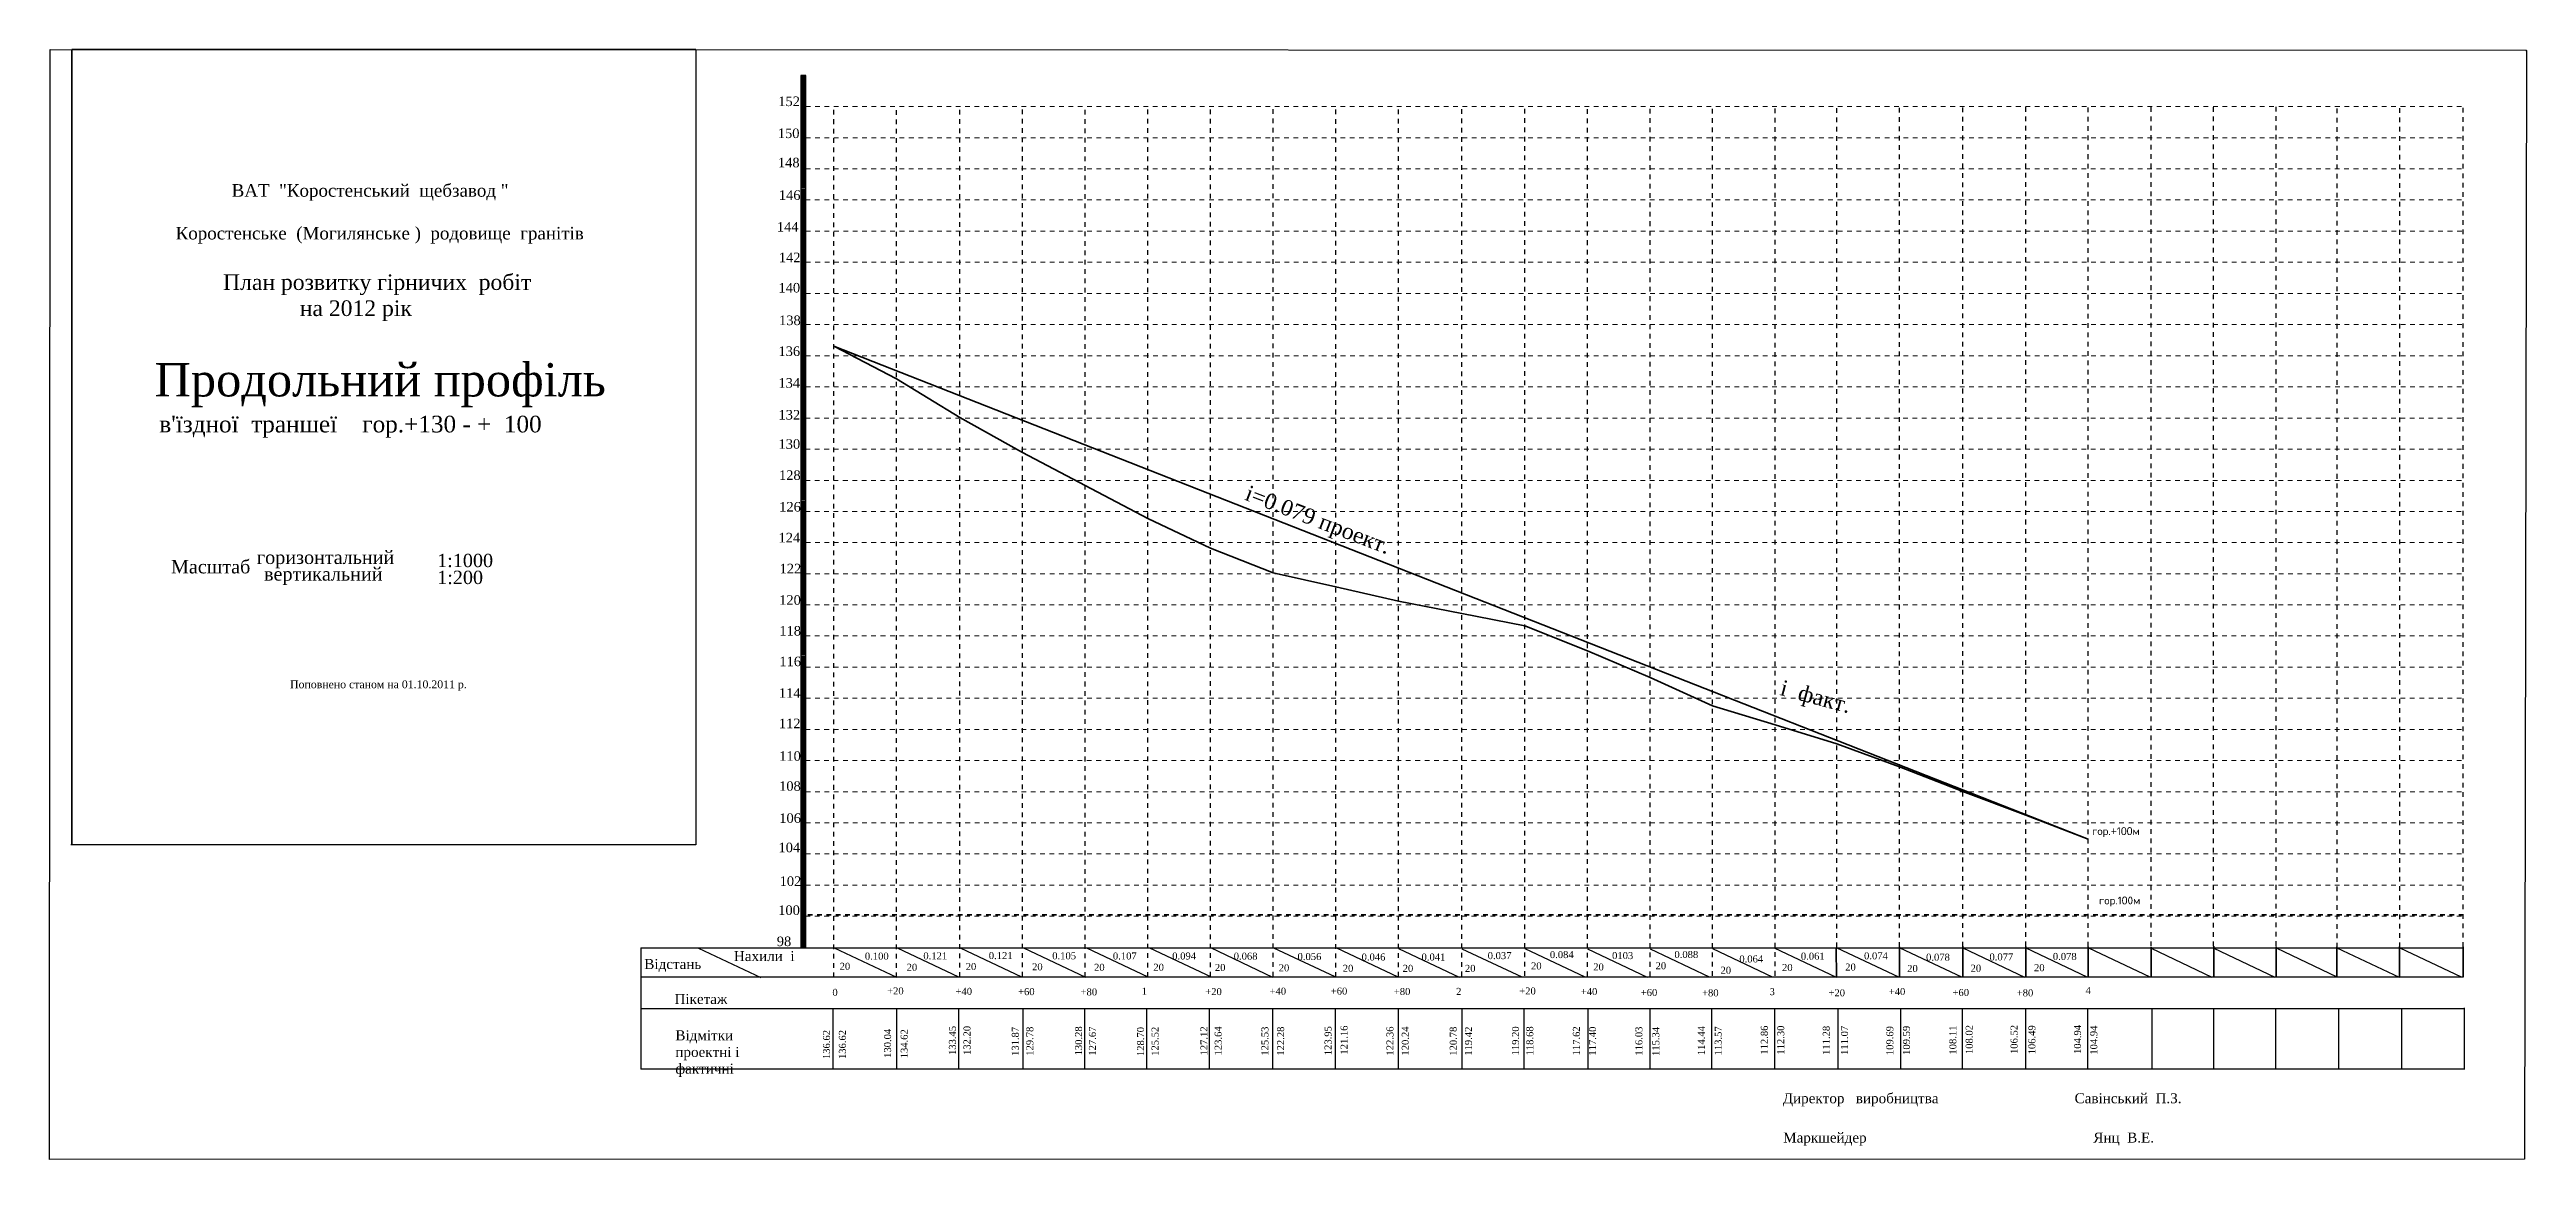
# Model space of a CAD drawing. Header units: millimetres. Extents: x -350 to 1691, y 600 to 2712.
# Drawn here: x 896 to 1688, y 981 to 1336 of the extents above; entities that cross this region are included whole.
import ezdxf

# ---------------------------------------------------------------- set-up
doc = ezdxf.new("R2010")
doc.units = ezdxf.units.MM
doc.linetypes.add('AHIDDEN2', pattern=[3, 1.5, -1.5])
for name, color, linetype in [('Зарам.оф.', 7, 'Continuous'), ('ЗАРАМОЧНОЕ ОФ.', 7, 'Continuous'), ('оформлення', 7, 'Continuous'), ('уклон факт', 7, 'Continuous')]:
    doc.layers.add(name, color=color, linetype=linetype)
doc.styles.add('grad', font='grad.shx')

msp = doc.modelspace()

# ---------------------------------------------------------------- texts
at = {"layer": 'ЗАРАМОЧНОЕ ОФ.', "color": 7, "linetype": 'Continuous', "char_height": 4.0163, "attachment_point": 1}
for s, insert, width in [('{\\fTimes New Roman|b0|i0|c204|p18;ВАТ  "Коростенський  щебзавод "                  }', (954.22, 1292.61), 90.2948), ('{\\fTimes New Roman|b0|i0|c204|p18;   Коростенське  (Могилянське )  родовище  гранітів}', (931.75, 1278.93), 136.3565)]:
    msp.add_mtext(s, dxfattribs=dict(at, insert=insert, width=width))
at = {"layer": 'ЗАРАМОЧНОЕ ОФ.', "color": 1, "linetype": 'Continuous', "insert": (923.16, 1263.76), "char_height": 5, "width": 160, "attachment_point": 1}
msp.add_mtext('{\\fTimes New Roman|b0|i0|c204|p18;               План розвитку гірничих  робіт\\P            \\fTimes New Roman|b0|i0|c0|p18;                \\fTimes New Roman|b0|i0|c204|p18;на 20\\fTimes New Roman|b0|i0|c0|p18;12\\fTimes New Roman|b0|i0|c204|p18; рік}', dxfattribs=at)
at = {"layer": 'оформлення', "attachment_point": 1, "style": 'grad'}
for s, insert, char_height, width in [('{\\fTimes New Roman|b0|i0|c0|p18;152}', (1129, 1320.66), 3.0585, 6.662), ('{\\fTimes New Roman|b0|i0|c0|p18;150}', (1128.85, 1310.42), 3.0585, 6.662), ('{\\fTimes New Roman|b0|i0|c0|p18;148}', (1128.9, 1301.07), 3.0585, 6.662), ('{\\fTimes New Roman|b0|i0|c0|p18;146}', (1129.19, 1290.65), 3.0585, 6.662), ('{\\fTimes New Roman|b0|i0|c0|p18;144}', (1128.56, 1280.5), 3.0585, 6.662), ('{\\fTimes New Roman|b0|i0|c0|p18;142}', (1129.18, 1270.69), 3.0585, 6.662), ('{\\fTimes New Roman|b0|i0|c0|p18;140}', (1129.07, 1261), 3.0585, 6.662), ('{\\fTimes New Roman|b0|i0|c0|p18;138}', (1129.26, 1250.57), 3.0585, 6.662), ('{\\fTimes New Roman|b0|i0|c204|p18;Продольний проф\\fTimes New Roman|b0|i0|c0|p18;i\\fTimes New Roman|b0|i0|c204|p18;ль }', (929.54, 1235.36), 10.66746, 178.7031), ('{\\fTimes New Roman|b0|i0|c0|p18;136}', (1129.06, 1240.69), 3.0585, 6.662), ('{\\fTimes New Roman|b0|i0|c0|p18;134}', (1129.05, 1230.55), 3.0585, 6.662), ('{\\fTimes New Roman|b0|i0|c0|p18;132}', (1129.08, 1220.36), 3.0585, 6.662), ("{\\fTimes New Roman|b0|i0|c204|p18; в\\fTimes New Roman|b0|i0|c0|p18;'\\fTimes New Roman|b0|i0|c204|p18;їздної\\fTimes New Roman|b0|i0|c0|p18;  \\fTimes New Roman|b0|i0|c204|p18;траншеї\\fTimes New Roman|b0|i0|c0|p18; \\fTimes New Roman|b0|i0|c204|p18;   гор.+1\\fTimes New Roman|b0|i0|c0|p18;3\\fTimes New Roman|b0|i0|c204|p18;0\\fTimes New Roman|b0|i0|c0|p18; - +  100\\fTimes New Roman|b0|i0|c204|p18; \\P\\fTimes New Roman|b0|i0|c0|p18;  }", (929.08, 1218.51), 5.33373, 140.6315), ('{\\fTimes New Roman|b0|i0|c0|p18;130}', (1129.08, 1210.98), 3.0585, 6.662), ('{\\fTimes New Roman|b0|i0|c0|p18;128}', (1129.24, 1201.03), 3.0585, 6.662), ('{\\fTimes New Roman|b0|i0|c0|p18;126}', (1129.3, 1190.92), 3.0585, 6.662), ('{\\fTimes New Roman|b0|i0|c0|p18;124}', (1129.08, 1181.04), 3.0585, 6.662), ('{\\fTimes New Roman|b0|i0|c204|p18;Масштаб}', (934.81, 1172.33), 4.267, 160.679), ('{\\fTimes New Roman|b0|i0|c204|p18;горизонтальний}', (962.28, 1175.34), 4.267, 43.1971), ('{\\fTimes New Roman|b0|i0|c204|p18;1\\fTimes New Roman|b0|i0|c0|p18;:1000}', (1019.91, 1174.33), 4.267, 18.9504), ('{\\fTimes New Roman|b0|i0|c204|p18;вертикальний}', (964.57, 1170.01), 4.267, 160.679), ('{\\fTimes New Roman|b0|i0|c204|p18;1\\fTimes New Roman|b0|i0|c0|p18;:200}', (1019.93, 1168.92), 4.267, 15.3917), ('{\\fTimes New Roman|b0|i0|c0|p18;122}', (1129.42, 1171.14), 3.0585, 6.662), ('{\\fTimes New Roman|b0|i0|c0|p18;120}', (1129.29, 1161.08), 3.0585, 6.662), ('{\\fTimes New Roman|b0|i0|c0|p18;118}', (1129.35, 1151.23), 3.0585, 6.662), ('{\\fTimes New Roman|b0|i0|c0|p18;116}', (1129.36, 1141.43), 3.0585, 6.662), ('{\\fTimes New Roman|b0|i0|c0|p18;114}', (1129.2, 1131.31), 3.0585, 6.662), ('{\\fTimes New Roman|b0|i0|c0|p18;112}', (1129.2, 1121.58), 3.0585, 6.662), ('{\\fTimes New Roman|b0|i0|c0|p18;110}', (1129.29, 1111.16), 3.0585, 6.662), ('{\\fTimes New Roman|b0|i0|c0|p18;108}', (1129.27, 1101.55), 3.0585, 6.662), ('{\\fTimes New Roman|b0|i0|c0|p18;106}', (1129.33, 1091.29), 3.0585, 6.662), ('{\\fTimes New Roman|b0|i0|c0|p18;104}', (1129.07, 1081.89), 3.0585, 8.5763), ('{\\fTimes New Roman|b0|i0|c0|p18;102}', (1129.44, 1071.11), 3.0585, 6.2117), ('{\\fTimes New Roman|b0|i0|c0|p18;100}', (1128.99, 1061.83), 3.0585, 6.3004), ('{\\fTimes New Roman|b0|i0|c204|p18;Нахили  і}', (1114.82, 1047.22), 3.2002, 25.5362), ('{\\fTimes New Roman|b0|i0|c0|p18;98}', (1128.53, 1051.86), 3.0585, 8.5763), ('{\\fTimes New Roman|b0|i0|c0|p18;0.\\fTimes New Roman|b0|i0|c204|p18;0\\fTimes New Roman|b0|i0|c0|p18;64}', (1436.33, 1045.82), 2.24017, 10.8194), ('{\\fTimes New Roman|b0|i0|c0|p18;20}', (1170.05, 1043.15), 2.2402, 3.6464), ('{\\fTimes New Roman|b0|i0|c204|p18;Пікетаж}', (1095.81, 1033.48), 3.2002, 17.3731), ('{\\fTimes New Roman|b0|i0|c0|p18;0}', (1146.31, 1035.13), 2.2402, 1.8995), ('{\\fTimes New Roman|b0|i0|c204|p18;+20}', (1163.81, 1035.58), 2.2402, 5.0454), ('{\\fTimes New Roman|b0|i0|c204|p18;Відмітки  \\C1;проектні\\C7; і фактичні}', (1096.1, 1021.86), 3.2002, 38.1387)]:
    msp.add_mtext(s, dxfattribs=dict(at, insert=insert, char_height=char_height, width=width))
at = {"layer": 'оформлення', "color": 7, "linetype": 'Continuous', "insert": (972.89, 1133.82), "char_height": 2.5, "width": 55.3731, "attachment_point": 1}
msp.add_mtext('{\\fTimes New Roman|b0|i0|c204|p18;Поповнено станом на 01.10.20\\fTimes New Roman|b0|i0|c0|p18;11\\fTimes New Roman|b0|i0|c204|p18; р.}', dxfattribs=at)
at = {"layer": 'оформлення', "color": 7, "attachment_point": 1, "style": 'grad'}
for s, insert, char_height, width in [('{\\fTimes New Roman|b0|i0|c0|p18;0.10\\fTimes New Roman|b0|i0|c204|p18;0}', (1156.7, 1046.71), 2.2402, 10.8194), ('{\\fTimes New Roman|b0|i0|c0|p18;0.121}', (1175.4, 1046.81), 2.2402, 10.8194), ('{\\fTimes New Roman|b0|i0|c0|p18;0.121}', (1196.32, 1046.89), 2.2402, 10.8194), ('{\\fTimes New Roman|b0|i0|c0|p18;0.105}', (1216.61, 1046.83), 2.2402, 10.8194), ('{\\fTimes New Roman|b0|i0|c0|p18;0.107}', (1236.01, 1046.76), 2.2402, 10.8194), ('{\\fTimes New Roman|b0|i0|c0|p18;0.\\fTimes New Roman|b0|i0|c204|p18;0\\fTimes New Roman|b0|i0|c0|p18;94}', (1254.97, 1046.77), 2.24017, 10.8194), ('{\\fTimes New Roman|b0|i0|c0|p18;0.\\fTimes New Roman|b0|i0|c204|p18;0\\fTimes New Roman|b0|i0|c0|p18;68}', (1274.64, 1046.71), 2.24017, 10.8194), ('{\\fTimes New Roman|b0|i0|c0|p18;0.\\fTimes New Roman|b0|i0|c204|p18;0\\fTimes New Roman|b0|i0|c0|p18;56}', (1295.06, 1046.59), 2.24017, 10.8194), ('{\\fTimes New Roman|b0|i0|c0|p18;0.\\fTimes New Roman|b0|i0|c204|p18;0\\fTimes New Roman|b0|i0|c0|p18;46}', (1315.54, 1046.44), 2.24017, 10.8194), ('{\\fTimes New Roman|b0|i0|c0|p18;0.\\fTimes New Roman|b0|i0|c204|p18;0\\fTimes New Roman|b0|i0|c0|p18;41}', (1334.7, 1046.43), 2.24017, 10.8194), ('{\\fTimes New Roman|b0|i0|c0|p18;0.\\fTimes New Roman|b0|i0|c204|p18;0\\fTimes New Roman|b0|i0|c0|p18;37}', (1355.85, 1046.88), 2.24017, 10.8194), ('{\\fTimes New Roman|b0|i0|c0|p18;0.\\fTimes New Roman|b0|i0|c204|p18;0\\fTimes New Roman|b0|i0|c0|p18;84}', (1375.74, 1047.2), 2.24017, 10.8194), ('{\\fTimes New Roman|b0|i0|c0|p18;0103}', (1395.63, 1046.89), 2.2402, 10.8194), ('{\\fTimes New Roman|b0|i0|c0|p18;0.\\fTimes New Roman|b0|i0|c204|p18;0\\fTimes New Roman|b0|i0|c0|p18;88}', (1415.57, 1047.25), 2.24017, 10.8194), ('{\\fTimes New Roman|b0|i0|c0|p18;0.\\fTimes New Roman|b0|i0|c204|p18;0\\fTimes New Roman|b0|i0|c0|p18;61}', (1456, 1046.7), 2.24017, 10.8194), ('{\\fTimes New Roman|b0|i0|c0|p18;0.\\fTimes New Roman|b0|i0|c204|p18;0\\fTimes New Roman|b0|i0|c0|p18;74}', (1476.2, 1046.83), 2.24017, 10.8194), ('{\\fTimes New Roman|b0|i0|c0|p18;0.\\fTimes New Roman|b0|i0|c204|p18;0\\fTimes New Roman|b0|i0|c0|p18;78}', (1496.03, 1046.38), 2.24017, 10.8194), ('{\\fTimes New Roman|b0|i0|c0|p18;0.\\fTimes New Roman|b0|i0|c204|p18;0\\fTimes New Roman|b0|i0|c0|p18;77}', (1516.3, 1046.47), 2.24017, 10.8194), ('{\\fTimes New Roman|b0|i0|c0|p18;0.\\fTimes New Roman|b0|i0|c204|p18;0\\fTimes New Roman|b0|i0|c0|p18;78}', (1536.58, 1046.62), 2.24017, 10.8194), ('{\\fTimes New Roman|b0|i0|c204|p18;Відстань}', (1086.17, 1044.67), 3.2002, 29.8174), ('{\\fTimes New Roman|b0|i0|c0|p18;20}', (1148.63, 1043.46), 2.2402, 3.6464), ('{\\fTimes New Roman|b0|i0|c0|p18;20}', (1188.94, 1043.38), 2.2402, 3.6464), ('{\\fTimes New Roman|b0|i0|c0|p18;20}', (1210.16, 1043.3), 2.2402, 3.6464), ('{\\fTimes New Roman|b0|i0|c0|p18;20}', (1229.98, 1043.14), 2.2402, 3.6464), ('{\\fTimes New Roman|b0|i0|c0|p18;20}', (1248.94, 1043.15), 2.2402, 3.6464), ('{\\fTimes New Roman|b0|i0|c0|p18;20}', (1268.61, 1043.09), 2.2402, 3.6464), ('{\\fTimes New Roman|b0|i0|c0|p18;20}', (1289.03, 1042.97), 2.2402, 3.6464), ('{\\fTimes New Roman|b0|i0|c0|p18;20}', (1309.51, 1042.82), 2.2402, 3.6464), ('{\\fTimes New Roman|b0|i0|c0|p18;20}', (1328.67, 1042.81), 2.2402, 3.6464), ('{\\fTimes New Roman|b0|i0|c0|p18;20}', (1348.58, 1042.8), 2.2402, 3.6464), ('{\\fTimes New Roman|b0|i0|c0|p18;20}', (1369.71, 1043.58), 2.2402, 3.6464), ('{\\fTimes New Roman|b0|i0|c0|p18;20}', (1389.61, 1043.27), 2.2402, 3.6464), ('{\\fTimes New Roman|b0|i0|c0|p18;20}', (1409.54, 1043.64), 2.2402, 3.6464), ('{\\fTimes New Roman|b0|i0|c0|p18;20}', (1430.3, 1042.2), 2.2402, 3.6464), ('{\\fTimes New Roman|b0|i0|c0|p18;20}', (1449.97, 1043.08), 2.2402, 3.6464), ('{\\fTimes New Roman|b0|i0|c0|p18;20}', (1470.17, 1043.22), 2.2402, 3.6464), ('{\\fTimes New Roman|b0|i0|c0|p18;20}', (1490, 1042.76), 2.2402, 3.6464), ('{\\fTimes New Roman|b0|i0|c0|p18;20}', (1510.27, 1042.85), 2.2402, 3.6464), ('{\\fTimes New Roman|b0|i0|c0|p18;20}', (1530.55, 1043.01), 2.2402, 3.6464), ('{\\fTimes New Roman|b0|i0|c204|p18;+40}', (1185.68, 1035.45), 2.2402, 5.2224), ('{\\fTimes New Roman|b0|i0|c204|p18;+60}', (1205.68, 1035.35), 2.2402, 5.7728), ('{\\fTimes New Roman|b0|i0|c204|p18;+80}', (1225.67, 1035.27), 2.2402, 6.1265), ('{\\fTimes New Roman|b0|i0|c204|p18;1}', (1245.21, 1035.49), 2.2402, 3.8943), ('{\\fTimes New Roman|b0|i0|c204|p18;+20}', (1265.54, 1035.36), 2.2402, 5.8742), ('{\\fTimes New Roman|b0|i0|c204|p18;+40}', (1286.1, 1035.5), 2.2402, 5.1642), ('\\pt2.24017;{\\fTimes New Roman|b0|i0|c204|p18;+60}', (1305.67, 1035.53), 2.2402, 5.4063), ('{\\fTimes New Roman|b0|i0|c204|p18;+80}', (1325.84, 1035.39), 2.2402, 6.2754), ('{\\fTimes New Roman|b0|i0|c204|p18;2}', (1345.75, 1035.44), 2.2402, 3.8943), ('{\\fTimes New Roman|b0|i0|c204|p18;+20}', (1365.94, 1035.57), 2.2402, 5.1183), ('{\\fTimes New Roman|b0|i0|c204|p18;+40}', (1385.62, 1035.37), 2.2402, 5.0942), ('\\pt2.24017;{\\fTimes New Roman|b0|i0|c204|p18;+60}', (1404.79, 1035.1), 2.2402, 5.4063), ('{\\fTimes New Roman|b0|i0|c204|p18;+80}', (1424.4, 1034.95), 2.2402, 6.2754), ('{\\fTimes New Roman|b0|i0|c204|p18;3}', (1445.99, 1035.35), 2.2402, 9.4431), ('{\\fTimes New Roman|b0|i0|c204|p18;+20}', (1464.82, 1034.99), 2.2402, 5.1183), ('{\\fTimes New Roman|b0|i0|c204|p18;+40}', (1484.1, 1035.37), 2.2402, 5.0942), ('\\pt2.24017;{\\fTimes New Roman|b0|i0|c204|p18;+60}', (1504.49, 1035.1), 2.2402, 5.4063), ('{\\fTimes New Roman|b0|i0|c204|p18;+80}', (1525.03, 1034.95), 2.2402, 6.2754), ('{\\fTimes New Roman|b0|i0|c0|p18;4}', (1547.03, 1035.72), 2.2402, 8.0905), ('{\\fTimes New Roman|b0|i0|c204|p18;Директор   виробництв\\fTimes New Roman|b0|i0|c0|p18;a\\fTimes New Roman|b0|i0|c204|p18;                                    Савінський  П.З.}', (1450.2, 1001.72), 3.20024, 149.2123), ('{\\fTimes New Roman|b0|i0|c204|p18;Маркшейдер                                                            Янц  В.Е.}', (1450.34, 989.14), 3.20024, 129.0135)]:
    msp.add_mtext(s, dxfattribs=dict(at, insert=insert, char_height=char_height, width=width))
at = {"layer": 'оформлення', "char_height": 2.2402, "width": 9.4431, "attachment_point": 1, "rotation": 90, "style": 'grad'}
for s, insert in [('{\\fTimes New Roman|b0|i0|c0|p18;\\C1;136.62}', (1143.3, 1012.65)), ('{\\fTimes New Roman|b0|i0|c0|p18;136.62}', (1148.38, 1012.66)), ('{\\fTimes New Roman|b0|i0|c0|p18;\\C1;130.04}', (1162.84, 1013.04)), ('\\pt2.23768;{\\fTimes New Roman|b0|i0|c0|p18;134.62}', (1168.17, 1012.9)), ('{\\fTimes New Roman|b0|i0|c0|p18;\\C1;133.45}', (1183.56, 1013.96)), ('{\\fTimes New Roman|b0|i0|c0|p18;132.20}', (1188.24, 1013.96)), ('{\\fTimes New Roman|b0|i0|c0|p18;\\C1;131.87}', (1203.68, 1013.65)), ('{\\fTimes New Roman|b0|i0|c0|p18;129.78}', (1208.32, 1013.72)), ('{\\fTimes New Roman|b0|i0|c0|p18;\\C1;130.28}', (1223.91, 1013.83)), ('{\\fTimes New Roman|b0|i0|c0|p18;127.67}', (1228.33, 1013.75)), ('{\\fTimes New Roman|b0|i0|c0|p18;\\C1;128.70}', (1243.73, 1013.61)), ('{\\fTimes New Roman|b0|i0|c0|p18;125.52}', (1248.37, 1013.69)), ('{\\fTimes New Roman|b0|i0|c0|p18;\\C1;127.12}', (1264, 1013.81)), ('{\\fTimes New Roman|b0|i0|c0|p18;123.64}', (1268.56, 1013.81)), ('{\\fTimes New Roman|b0|i0|c0|p18;\\C1;125.53}', (1283.5, 1013.74)), ('{\\fTimes New Roman|b0|i0|c0|p18;122.28}', (1288.52, 1013.74)), ('{\\fTimes New Roman|b0|i0|c0|p18;\\C1;123.95}', (1303.68, 1013.89)), ('{\\fTimes New Roman|b0|i0|c0|p18;121.16}', (1308.81, 1014.09)), ('{\\fTimes New Roman|b0|i0|c0|p18;\\C1;122.36}', (1323.48, 1013.78)), ('{\\fTimes New Roman|b0|i0|c0|p18;120.24}', (1328.38, 1013.78)), ('{\\fTimes New Roman|b0|i0|c0|p18;\\C1;120.78}', (1343.73, 1013.72)), ('{\\fTimes New Roman|b0|i0|c0|p18;119.42}', (1348.57, 1013.73)), ('{\\fTimes New Roman|b0|i0|c0|p18;\\C1;119.20}', (1363.62, 1013.82)), ('{\\fTimes New Roman|b0|i0|c0|p18;118.68}', (1368.19, 1013.82)), ('{\\fTimes New Roman|b0|i0|c0|p18;\\C1;117.62}', (1383.09, 1013.82)), ('{\\fTimes New Roman|b0|i0|c0|p18;117.40}', (1388.26, 1013.74)), ('{\\fTimes New Roman|b0|i0|c0|p18;\\C1;116.03}', (1403.07, 1013.74)), ('{\\fTimes New Roman|b0|i0|c0|p18;115.34}', (1408.48, 1013.65)), ('{\\fTimes New Roman|b0|i0|c0|p18;\\C1;114.44}', (1423.05, 1013.91)), ('{\\fTimes New Roman|b0|i0|c0|p18;113.57}', (1428.46, 1013.82)), ('{\\fTimes New Roman|b0|i0|c0|p18;\\C1;112.86}', (1443.19, 1014.07)), ('{\\fTimes New Roman|b0|i0|c0|p18;112.30}', (1448.43, 1014.07)), ('{\\fTimes New Roman|b0|i0|c0|p18;\\C1;111.28}', (1463.01, 1013.99)), ('{\\fTimes New Roman|b0|i0|c0|p18;111.07}', (1468.83, 1013.99)), ('{\\fTimes New Roman|b0|i0|c0|p18;\\C1;109.69}', (1483.31, 1013.91)), ('{\\fTimes New Roman|b0|i0|c0|p18;109.59}', (1488.64, 1014)), ('{\\fTimes New Roman|b0|i0|c0|p18;\\C1;108.11}', (1503.46, 1014.08)), ('{\\fTimes New Roman|b0|i0|c0|p18;108.02}', (1508.71, 1014.25)), ('{\\fTimes New Roman|b0|i0|c0|p18;\\C1;106.52}', (1523.06, 1014.27)), ('{\\fTimes New Roman|b0|i0|c0|p18;106.49}', (1528.75, 1014.17)), ('{\\fTimes New Roman|b0|i0|c0|p18;\\C1;104.94}', (1543.35, 1014.27)), ('{\\fTimes New Roman|b0|i0|c0|p18;104.94}', (1548.53, 1014.06))]:
    msp.add_mtext(s, dxfattribs=dict(at, insert=insert))
at = {"layer": 'уклон факт', "color": 7, "linetype": 'Continuous', "lineweight": 35, "char_height": 5, "attachment_point": 1}
for s, insert, width, rotation in [('{\\fTimes New Roman|b0|i0|c204|p18;\\C1;і\\fTimes New Roman|b0|i0|c0|p18;=0.079\\fTimes New Roman|b0|i0|c204|p18; проект.}', (1279.63, 1196.39), 57.1462, 338.96768), ('{\\fTimes New Roman|b0|i0|c204|p18;і  факт.}', (1450.31, 1134.04), 47.5182, 345.03055)]:
    msp.add_mtext(s, dxfattribs=dict(at, insert=insert, width=width, rotation=rotation))
at = {"layer": 'уклон факт', "color": 7, "linetype": 'Continuous', "lineweight": 35, "insert": (1549.12, 1086.84), "char_height": 2.5, "width": 22.849, "attachment_point": 1}
msp.add_mtext('{\\Ftxt.shx|c204;гор.}+{\\Ftxt.shx|c204;1}00{\\Ftxt.shx|c204;м}', dxfattribs=at)
at = {"layer": 'уклон факт', "color": 1, "linetype": 'Continuous', "lineweight": 35, "insert": (1551.34, 1064.65), "char_height": 2.5, "width": 18.243, "attachment_point": 1}
msp.add_mtext('{\\Ftxt.shx|c204;гор.1}0{\\Ftxt.shx|c204;0м}', dxfattribs=at)

# ---------------------------------------------------------------- hatches: boundary and pattern name
at = {"layer": 'оформлення'}
for color, points in [(1, [(1136.28, 1323.8), (1137.76, 1323.8), (1137.76, 1327.38), (1136.28, 1327.38)]), (1, [(1136.28, 1321.01), (1137.76, 1321.01), (1137.76, 1324.59), (1136.28, 1324.59)]), (1, [(1136.27, 1317.42), (1137.76, 1317.42), (1137.76, 1321), (1136.27, 1321)]), (7, [(1136.27, 1313.84), (1137.76, 1313.84), (1137.76, 1317.42), (1136.27, 1317.42)]), (7, [(1136.27, 1311.05), (1137.76, 1311.05), (1137.76, 1314.63), (1136.27, 1314.63)]), (7, [(1136.27, 1307.46), (1137.75, 1307.46), (1137.75, 1311.04), (1136.27, 1311.04)]), (1, [(1136.28, 1303.88), (1137.76, 1303.88), (1137.76, 1307.46), (1136.28, 1307.46)]), (1, [(1136.27, 1297.5), (1137.75, 1297.5), (1137.75, 1301.08), (1136.27, 1301.08)]), (1, [(1136.28, 1301.1), (1137.76, 1301.1), (1137.76, 1304.68), (1136.28, 1304.68)]), (7, [(1136.26, 1287.53), (1137.75, 1287.53), (1137.75, 1291.11), (1136.26, 1291.11)]), (7, [(1136.27, 1293.91), (1137.75, 1293.91), (1137.75, 1297.49), (1136.27, 1297.49)]), (7, [(1136.27, 1291.12), (1137.76, 1291.12), (1137.76, 1294.7), (1136.27, 1294.7)]), (1, [(1136.27, 1283.95), (1137.75, 1283.95), (1137.75, 1287.53), (1136.27, 1287.53)]), (1, [(1136.27, 1281.16), (1137.75, 1281.16), (1137.75, 1284.74), (1136.27, 1284.74)]), (1, [(1136.26, 1277.57), (1137.74, 1277.57), (1137.74, 1281.15), (1136.26, 1281.15)]), (7, [(1136.29, 1273.99), (1137.77, 1273.99), (1137.77, 1277.57), (1136.29, 1277.57)]), (7, [(1136.28, 1267.6), (1137.76, 1267.6), (1137.76, 1271.18), (1136.28, 1271.18)]), (7, [(1136.29, 1271.2), (1137.77, 1271.2), (1137.77, 1274.78), (1136.29, 1274.78)]), (1, [(1136.29, 1264.03), (1137.77, 1264.03), (1137.77, 1267.61), (1136.29, 1267.61)]), (1, [(1136.28, 1257.65), (1137.76, 1257.65), (1137.76, 1261.23), (1136.28, 1261.23)]), (1, [(1136.29, 1261.24), (1137.77, 1261.24), (1137.77, 1264.82), (1136.29, 1264.82)]), (7, [(1136.28, 1254.07), (1137.76, 1254.07), (1137.76, 1257.65), (1136.28, 1257.65)]), (7, [(1136.28, 1251.28), (1137.76, 1251.28), (1137.76, 1254.86), (1136.28, 1254.86)]), (7, [(1136.27, 1247.69), (1137.75, 1247.69), (1137.75, 1251.27), (1136.27, 1251.27)]), (1, [(1136.28, 1244.11), (1137.77, 1244.11), (1137.77, 1247.69), (1136.28, 1247.69)]), (1, [(1136.28, 1241.32), (1137.77, 1241.32), (1137.77, 1244.9), (1136.28, 1244.9)]), (1, [(1136.28, 1237.73), (1137.76, 1237.73), (1137.76, 1241.31), (1136.28, 1241.31)]), (7, [(1136.28, 1234.14), (1137.76, 1234.14), (1137.76, 1237.72), (1136.28, 1237.72)]), (7, [(1136.27, 1227.76), (1137.75, 1227.76), (1137.75, 1231.34), (1136.27, 1231.34)]), (1, [(1136.27, 1224.18), (1137.75, 1224.18), (1137.75, 1227.76), (1136.27, 1227.76)]), (7, [(1136.28, 1231.35), (1137.76, 1231.35), (1137.76, 1234.93), (1136.28, 1234.93)]), (1, [(1136.26, 1217.79), (1137.74, 1217.79), (1137.74, 1221.37), (1136.26, 1221.37)]), (1, [(1136.27, 1221.39), (1137.75, 1221.39), (1137.75, 1224.97), (1136.27, 1224.97)]), (7, [(1136.29, 1214.21), (1137.77, 1214.21), (1137.77, 1217.79), (1136.29, 1217.79)]), (7, [(1136.29, 1211.43), (1137.77, 1211.43), (1137.77, 1215.01), (1136.29, 1215.01)]), (7, [(1136.28, 1207.83), (1137.76, 1207.83), (1137.76, 1211.41), (1136.28, 1211.41)]), (1, [(1136.29, 1204.26), (1137.77, 1204.26), (1137.77, 1207.84), (1136.29, 1207.84)]), (1, [(1136.29, 1201.47), (1137.77, 1201.47), (1137.77, 1205.05), (1136.29, 1205.05)]), (1, [(1136.28, 1197.87), (1137.76, 1197.87), (1137.76, 1201.45), (1136.28, 1201.45)]), (7, [(1136.28, 1194.3), (1137.76, 1194.3), (1137.76, 1197.88), (1136.28, 1197.88)]), (7, [(1136.27, 1187.91), (1137.75, 1187.91), (1137.75, 1191.49), (1136.27, 1191.49)]), (7, [(1136.28, 1191.51), (1137.76, 1191.51), (1137.76, 1195.09), (1136.28, 1195.09)]), (1, [(1136.28, 1184.34), (1137.77, 1184.34), (1137.77, 1187.92), (1136.28, 1187.92)]), (1, [(1136.28, 1181.55), (1137.77, 1181.55), (1137.77, 1185.13), (1136.28, 1185.13)]), (1, [(1136.28, 1177.96), (1137.76, 1177.96), (1137.76, 1181.54), (1136.28, 1181.54)]), (7, [(1136.28, 1174.37), (1137.76, 1174.37), (1137.76, 1177.95), (1136.28, 1177.95)]), (7, [(1136.28, 1171.58), (1137.76, 1171.58), (1137.76, 1175.16), (1136.28, 1175.16)]), (7, [(1136.27, 1167.98), (1137.75, 1167.98), (1137.75, 1171.56), (1136.27, 1171.56)]), (1, [(1136.28, 1164.4), (1137.76, 1164.4), (1137.76, 1167.98), (1136.28, 1167.98)]), (1, [(1136.28, 1161.61), (1137.76, 1161.61), (1137.76, 1165.19), (1136.28, 1165.19)]), (1, [(1136.27, 1158.01), (1137.75, 1158.01), (1137.75, 1161.6), (1136.27, 1161.6)]), (7, [(1136.3, 1154.43), (1137.78, 1154.43), (1137.78, 1158.01), (1136.3, 1158.01)]), (7, [(1136.29, 1148.05), (1137.77, 1148.05), (1137.77, 1151.63), (1136.29, 1151.63)]), (7, [(1136.3, 1151.65), (1137.78, 1151.65), (1137.78, 1155.23), (1136.3, 1155.23)]), (1, [(1136.29, 1138.09), (1137.77, 1138.09), (1137.77, 1141.67), (1136.29, 1141.67)]), (1, [(1136.3, 1144.48), (1137.78, 1144.48), (1137.78, 1148.06), (1136.3, 1148.06)]), (1, [(1136.3, 1141.69), (1137.78, 1141.69), (1137.78, 1145.27), (1136.3, 1145.27)]), (7, [(1136.29, 1134.52), (1137.77, 1134.52), (1137.77, 1138.1), (1136.29, 1138.1)]), (7, [(1136.29, 1131.73), (1137.77, 1131.73), (1137.77, 1135.31), (1136.29, 1135.31)]), (7, [(1136.28, 1128.14), (1137.77, 1128.14), (1137.77, 1131.72), (1136.28, 1131.72)]), (1, [(1136.29, 1124.56), (1137.78, 1124.56), (1137.78, 1128.14), (1136.29, 1128.14)]), (1, [(1136.3, 1121.77), (1137.78, 1121.77), (1137.78, 1125.35), (1136.3, 1125.35)]), (1, [(1136.29, 1118.18), (1137.77, 1118.18), (1137.77, 1121.76), (1136.29, 1121.76)]), (7, [(1136.29, 1114.59), (1137.77, 1114.59), (1137.77, 1118.17), (1136.29, 1118.17)]), (7, [(1136.28, 1108.2), (1137.76, 1108.2), (1137.76, 1111.78), (1136.28, 1111.78)]), (7, [(1136.29, 1111.8), (1137.77, 1111.8), (1137.77, 1115.38), (1136.29, 1115.38)]), (1, [(1136.27, 1098.23), (1137.75, 1098.23), (1137.75, 1101.81), (1136.27, 1101.81)]), (1, [(1136.28, 1104.62), (1137.76, 1104.62), (1137.76, 1108.2), (1136.28, 1108.2)]), (1, [(1136.28, 1101.83), (1137.76, 1101.83), (1137.76, 1105.41), (1136.28, 1105.41)]), (7, [(1136.3, 1094.65), (1137.78, 1094.65), (1137.78, 1098.23), (1136.3, 1098.23)]), (7, [(1136.3, 1091.86), (1137.78, 1091.86), (1137.78, 1095.44), (1136.3, 1095.44)]), (7, [(1136.29, 1088.27), (1137.77, 1088.27), (1137.77, 1091.85), (1136.29, 1091.85)]), (1, [(1136.3, 1084.69), (1137.78, 1084.69), (1137.78, 1088.28), (1136.3, 1088.28)]), (1, [(1136.3, 1081.91), (1137.78, 1081.91), (1137.78, 1085.49), (1136.3, 1085.49)]), (1, [(1136.29, 1078.31), (1137.77, 1078.31), (1137.77, 1081.89), (1136.29, 1081.89)]), (7, [(1136.29, 1074.74), (1137.77, 1074.74), (1137.77, 1078.32), (1136.29, 1078.32)]), (7, [(1136.28, 1068.35), (1137.76, 1068.35), (1137.76, 1071.93), (1136.28, 1071.93)]), (7, [(1136.29, 1071.95), (1137.77, 1071.95), (1137.77, 1075.53), (1136.29, 1075.53)]), (1, [(1136.29, 1064.78), (1137.78, 1064.78), (1137.78, 1068.36), (1136.29, 1068.36)]), (1, [(1136.29, 1061.99), (1137.78, 1061.99), (1137.78, 1065.57), (1136.29, 1065.57)]), (1, [(1136.29, 1058.4), (1137.77, 1058.4), (1137.77, 1061.98), (1136.29, 1061.98)]), (7, [(1136.29, 1054.81), (1137.77, 1054.81), (1137.77, 1058.39), (1136.29, 1058.39)]), (7, [(1136.29, 1052.02), (1137.77, 1052.02), (1137.77, 1055.6), (1136.29, 1055.6)]), (7, [(1136.28, 1048.42), (1137.76, 1048.42), (1137.76, 1052), (1136.28, 1052)])]:
    msp.add_hatch(color=color, dxfattribs=at).paths.add_polyline_path(points)

# ---------------------------------------------------------------- linework, layer by layer
at = {"layer": 'Зарам.оф.', "color": 7, "linetype": 'Continuous', "lineweight": 35}
msp.add_line((1102.68, 1335.7), (903.1, 1335.7), dxfattribs=at)
at = {"layer": 'Зарам.оф.', "color": 7}
msp.add_lwpolyline([(1102.68, 1335.7), (1102.68, 1081.24), (902.77, 1081.2), (902.77, 1081.2), (902.77, 1081.2)], dxfattribs=at)
at = {"layer": 'Зарам.оф.', "color": 7, "linetype": 'Continuous', "lineweight": 35}
msp.add_lwpolyline([(903.12, 1081.22), (903.12, 1335.7)], dxfattribs=at)
at = {"layer": 'ЗАРАМОЧНОЕ ОФ.', "color": 1, "linetype": 'AHIDDEN2', "lineweight": 35}
msp.add_lwpolyline([(1138.43, 1058.83), (1667.77, 1058.83)], dxfattribs=at)
at = {"layer": 'оформлення', "color": 7, "linetype": 'Continuous', "lineweight": 30}
for p, q in [((1688.01, 1335.33), (1687.43, 980.63)), ((1688.02, 1335.21), (1688.02, 1335.53)), ((1668.24, 1028.59), (1668.24, 1029.08))]:
    msp.add_line(p, q, dxfattribs=at)
at = {"layer": 'оформлення', "color": 1, "linetype": 'Continuous', "lineweight": 35}
msp.add_line((1146.76, 1240.78), (1547.92, 1083.01), dxfattribs=at)
at = {"layer": 'оформлення', "color": 7, "linetype": 'Continuous', "lineweight": 35}
for p, q in [((1487.56, 1048.62), (1487.56, 1038.91)), ((1507.74, 1048.78), (1507.74, 1039.07)), ((1527.95, 1048.66), (1527.95, 1038.94)), ((1547.9, 1048.61), (1547.9, 1038.9)), ((1567.96, 1048.51), (1567.96, 1038.86)), ((1588.04, 1048.78), (1588.04, 1039.06)), ((1608.02, 1048.63), (1608.02, 1038.91)), ((1627.42, 1048.52), (1627.42, 1038.86)), ((1647.46, 1048.64), (1647.46, 1038.92)), ((1667.77, 1048.57), (1667.77, 1038.86))]:
    msp.add_line(p, q, dxfattribs=at)
at = {"layer": 'оформлення', "color": 7, "linetype": 'Continuous', "lineweight": 30}
msp.add_lwpolyline([(1687.43, 980.63), (895.98, 980.52), (896.14, 1335.68), (1688.02, 1335.53)], dxfattribs=at)
at = {"layer": 'оформлення', "color": 7}
msp.add_lwpolyline([(1136.25, 1048.39), (1137.81, 1048.39), (1137.79, 1327.4), (1136.25, 1327.4)], close=True, dxfattribs=at)
msp.add_lwpolyline([(1137.77, 1048.38), (1137.77, 1327.37)], dxfattribs=at)
at = {"layer": 'оформлення', "color": 7, "linetype": 'AHIDDEN2', "lineweight": 20}
for points in [[(1137.79, 1317.42), (1667.77, 1317.42)], [(1137.8, 1307.47), (1667.77, 1307.47)], [(1137.76, 1297.51), (1667.77, 1297.51)], [(1137.74, 1287.55), (1667.77, 1287.55)], [(1137.82, 1277.58), (1667.77, 1277.58)], [(1137.85, 1267.6), (1667.77, 1267.6)], [(1137.8, 1257.66), (1667.77, 1257.66)], [(1137.81, 1247.71), (1667.77, 1247.71)], [(1137.84, 1237.66), (1667.77, 1237.66)], [(1137.8, 1227.77), (1667.77, 1227.77)], [(1137.72, 1217.76), (1667.77, 1217.76)], [(1137.73, 1207.8), (1667.77, 1207.8)], [(1137.7, 1197.84), (1667.77, 1197.84)], [(1137.68, 1187.88), (1667.77, 1187.88)], [(1137.76, 1177.92), (1667.77, 1177.92)], [(1137.79, 1167.94), (1667.77, 1167.94)], [(1137.73, 1158), (1667.77, 1158)], [(1137.74, 1148.04), (1667.77, 1148.04)], [(1137.76, 1138.05), (1667.77, 1138.05)], [(1137.77, 1128.09), (1667.77, 1128.09)], [(1137.73, 1118.13), (1667.77, 1118.13)], [(1137.71, 1108.17), (1667.77, 1108.17)], [(1137.79, 1098.21), (1667.77, 1098.21)], [(1137.82, 1088.23), (1667.77, 1088.23)], [(1137.77, 1078.29), (1667.77, 1078.29)], [(1137.78, 1068.33), (1667.77, 1068.33)], [(1137.73, 1058.4), (1667.77, 1058.4)]]:
    msp.add_lwpolyline(points, dxfattribs=at)
at = {"layer": 'оформлення', "color": 7, "linetype": 'AHIDDEN2', "lineweight": 25}
for points in [[(1146.76, 1038.86), (1146.76, 1316.94)], [(1166.82, 1038.82), (1166.82, 1317.11)], [(1187.08, 1038.94), (1187.08, 1317.14)], [(1207.14, 1039.02), (1207.14, 1317.32)], [(1227.17, 1038.92), (1227.17, 1317.12)], [(1247.23, 1039), (1247.23, 1317.3)], [(1267.21, 1039.04), (1267.21, 1317.24)], [(1287.28, 1039.12), (1287.28, 1317.42)], [(1307.3, 1038.96), (1307.3, 1317.15)], [(1327.37, 1039.03), (1327.37, 1317.33)], [(1347.63, 1039.16), (1347.63, 1317.35)], [(1367.69, 1039.24), (1367.69, 1317.53)], [(1387.72, 1039.14), (1387.72, 1317.33)], [(1407.78, 1039.22), (1407.78, 1317.51)], [(1427.76, 1039.26), (1427.76, 1317.45)], [(1447.82, 1039.34), (1447.82, 1317.63)], [(1467.51, 1048.48), (1467.51, 1317.3)], [(1487.57, 1048.56), (1487.57, 1317.53)], [(1507.84, 1048.68), (1507.84, 1317.44)], [(1527.9, 1048.76), (1527.9, 1317.68)], [(1547.92, 1048.66), (1547.92, 1317.34)], [(1567.98, 1048.74), (1567.98, 1317.44)], [(1587.97, 1048.78), (1587.97, 1317.94)], [(1608.03, 1048.86), (1608.03, 1317.83)], [(1627.44, 1048.37), (1627.44, 1316.87)], [(1647.5, 1048.45), (1647.5, 1316.93)], [(1667.77, 1048.57), (1667.77, 1317.49)]]:
    msp.add_lwpolyline(points, dxfattribs=at)
at = {"layer": 'оформлення', "color": 7, "linetype": 'Continuous', "lineweight": 35}
for points in [[(1146.76, 1240.78), (1166.82, 1230.37), (1187.08, 1217.96), (1207.14, 1206.73), (1227.17, 1196.18), (1247.23, 1185.66), (1267.21, 1176.15), (1287.28, 1168.21), (1307.3, 1163.81), (1327.37, 1159.15), (1347.63, 1155.19), (1367.69, 1151.27), (1387.72, 1143.27), (1407.78, 1134.76), (1427.76, 1125.67), (1447.82, 1119.62), (1467.51, 1113.53), (1487.57, 1106.15), (1507.84, 1098.23), (1527.9, 1090.69), (1547.92, 1083.01)], [(1467.36, 1038.86), (1467.31, 1048.29)]]:
    msp.add_lwpolyline(points, dxfattribs=at)
at = {"layer": 'оформлення', "color": 2, "linetype": 'Continuous', "lineweight": 35}
msp.add_lwpolyline([(1507.42, 1098.2), (1507.42, 1098.23), (1509.17, 1098.23)], dxfattribs=at)
at = {"layer": 'оформлення', "color": 7, "linetype": 'Continuous', "lineweight": 25}
for points in [[(1085.03, 1048.29), (1667.77, 1048.29)], [(1085.04, 1048.3), (1085.04, 1009.43)], [(1103.52, 1048.17), (1123.42, 1038.74)], [(1146.89, 1048.29), (1166.8, 1038.86)], [(1167.06, 1048.29), (1186.66, 1039)], [(1187.2, 1048.29), (1206.83, 1038.99)], [(1207.46, 1048.25), (1227.29, 1038.86)], [(1227.55, 1048.29), (1247.23, 1038.97)], [(1247.69, 1048.29), (1267.4, 1038.96)], [(1267.17, 1048.31), (1287.08, 1038.88)], [(1287.39, 1048.29), (1306.94, 1039.03)], [(1307.53, 1048.29), (1327.11, 1039.02)], [(1327.37, 1048.02), (1346.7, 1038.86)], [(1347.63, 1047.98), (1366.72, 1038.93)], [(1367.69, 1048.01), (1386.89, 1038.92)], [(1387.72, 1047.9), (1406.8, 1038.86)], [(1407.78, 1047.95), (1426.71, 1038.98)], [(1427.76, 1048.03), (1446.87, 1038.97)], [(1447.45, 1048.25), (1467.28, 1038.86)], [(1467.54, 1048.29), (1487.22, 1038.97)], [(1487.68, 1048.29), (1507.38, 1038.96)], [(1507.74, 1048.25), (1527.53, 1038.88)], [(1527.95, 1048.24), (1547.4, 1039.02)], [(1547.98, 1048.29), (1567.56, 1039.01)], [(1567.96, 1048.09), (1587.44, 1038.86)], [(1588.04, 1048.13), (1607.53, 1038.9)], [(1608.02, 1048.21), (1627.42, 1039.02)], [(1627.4, 1048.29), (1647.31, 1038.86)], [(1647.57, 1048.29), (1667.17, 1039)], [(1667.77, 1038.86), (1085.09, 1038.86)], [(1668.24, 1028.71), (1085, 1028.71)], [(1146.61, 1009.49), (1146.61, 1028.71)], [(1166.94, 1009.49), (1166.94, 1028.7)], [(1186.76, 1009.44), (1186.76, 1028.71)], [(1207.28, 1009.45), (1207.28, 1028.72)], [(1227.07, 1009.57), (1227.07, 1028.71)], [(1246.86, 1009.45), (1246.86, 1028.71)], [(1266.94, 1009.49), (1266.94, 1028.72)], [(1287.17, 1009.5), (1287.17, 1028.71)], [(1307.2, 1009.43), (1307.2, 1028.72)], [(1327.33, 1009.43), (1327.33, 1028.65)], [(1347.67, 1009.43), (1347.67, 1028.64)], [(1367.49, 1009.38), (1367.49, 1028.65)], [(1388.01, 1009.39), (1388.01, 1028.66)], [(1407.8, 1009.51), (1407.8, 1028.66)], [(1427.58, 1009.39), (1427.58, 1028.65)], [(1447.66, 1009.44), (1447.66, 1028.66)], [(1467.89, 1009.44), (1467.89, 1028.65)], [(1487.93, 1009.38), (1487.93, 1028.67)], [(1507.64, 1009.34), (1507.64, 1028.56)], [(1527.98, 1009.34), (1527.98, 1028.55)], [(1547.79, 1009.29), (1547.79, 1028.56)], [(1568.31, 1009.3), (1568.31, 1028.57)], [(1588.1, 1009.42), (1588.1, 1028.57)], [(1607.89, 1009.3), (1607.89, 1028.56)], [(1627.97, 1009.35), (1627.97, 1028.57)], [(1648.2, 1009.35), (1648.2, 1028.56)], [(1668.23, 1009.29), (1668.23, 1028.58)], [(1668.23, 1009.45), (1085.06, 1009.45)]]:
    msp.add_lwpolyline(points, dxfattribs=at)

msp.set_redraw_order([(e.dxf.handle, doc.entitydb.next_handle()) for e in msp.query("TEXT MTEXT ATTDEF DIMENSION ARC_DIMENSION")])  # texts and dimensions are drawn at this point

doc.saveas('drawing.dxf')
